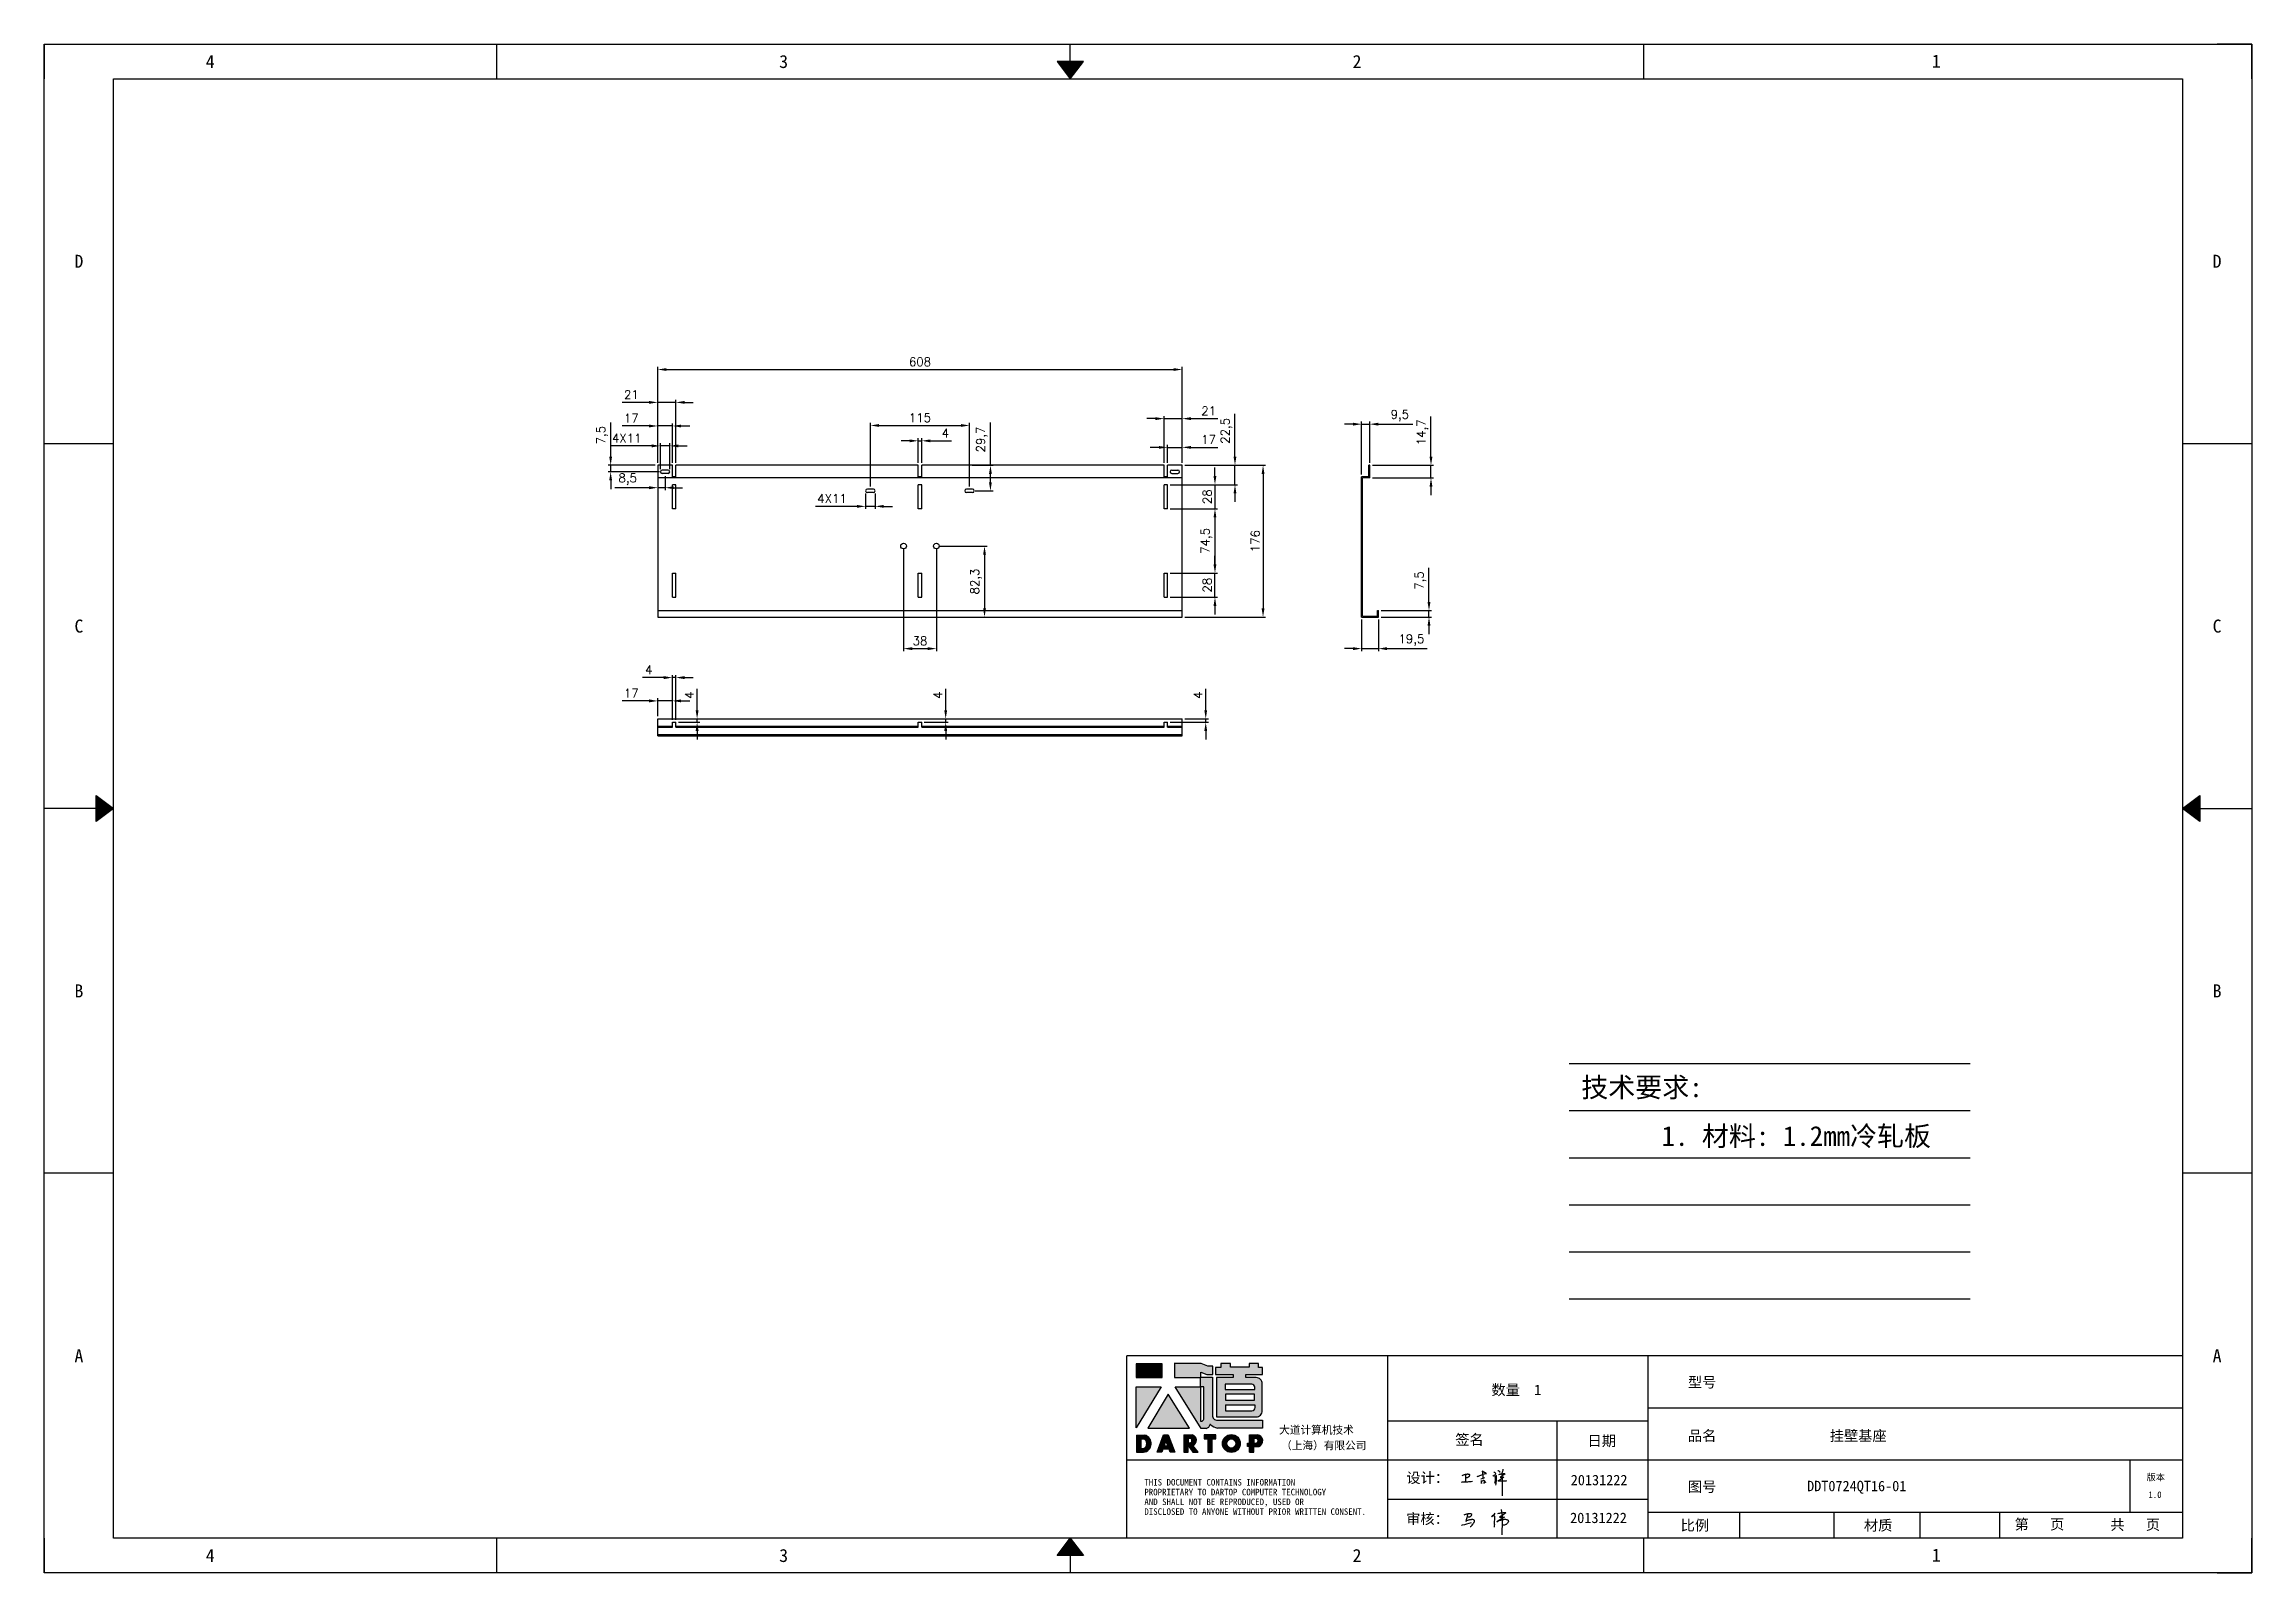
# Model space of a CAD drawing. Header units: millimetres. Extents: x 120943 to 145233, y 4425 to 40233.
# Drawn here: x 126654 to 129213, y 24643 to 26416 of the extents above; entities that cross this region are included whole.
import ezdxf
from ezdxf.enums import TextEntityAlignment as Align

# ---------------------------------------------------------------- set-up
doc = ezdxf.new("R2010")
doc.units = ezdxf.units.MM
doc.linetypes.add('DOT', pattern=[0.25, 0, -0.25])
doc.layers.add('4', color=7, linetype='Continuous')
doc.layers.add('print', color=30, linetype='Continuous')
doc.layers.add('dim', color=2, linetype='Continuous', lineweight=9)
doc.styles.add('Dartop', font='SIMFANG.TTF')
doc.styles.add('HZ', font='SimSun.ttf')
doc.styles.add('hzHT', font='SIMHEI.TTF')
doc.styles.get("Standard").update_dxf_attribs({"font": 'txt', "bigfont": 'gbcbig.shx'})
doc.dimstyles.new('2-small', dxfattribs={"dimtxt": 10, "dimasz": 10, "dimexe": 3, "dimexo": 3, "dimgap": 4, "dimtad": 1, "dimtxsty": 'Standard', "dimcen": 5, "dimazin": 0, "dimtfac": 1, "dimtmove": 0, "dimatfit": 3, "dimfxl": 1, "dimarcsym": 0})

msp = doc.modelspace()

# ---------------------------------------------------------------- texts
at = {"color": 0}
for s, height, style, p in [('4', 15.108, 'Dartop', (126846.449, 26395.616)), ('3', 15.108, 'Dartop', (127511.201, 26395.616)), ('2', 15.108, 'Dartop', (128175.954, 26395.616)), ('1', 15.108, 'Dartop', (128847.594, 26396.095)), ('D', 15.108, 'Dartop', (126694.199, 26163.959)), ('D', 15.108, 'Dartop', (129173.084, 26163.959)), ('C', 15.108, 'Dartop', (126694.199, 25740.935)), ('C', 15.108, 'Dartop', (129173.084, 25740.935)), ('B', 15.108, 'Dartop', (126694.199, 25317.91)), ('B', 15.108, 'Dartop', (129173.084, 25317.91)), ('A', 15.108, 'Dartop', (126694.199, 24894.886)), ('A', 15.108, 'Dartop', (129173.084, 24894.886)), ('数量  1', 12.0864, 'hzHT', (128360.662, 24855.266)), ('型号', 12.0864, 'hzHT', (128576.074, 24864.142)), ('签名', 12.0864, 'hzHT', (128306.369, 24797.667)), ('日期', 12.0864, 'hzHT', (128459.731, 24796.18)), ('品名', 12.0864, 'hzHT', (128576.074, 24802.095)), ('挂壁基座', 12.0864, 'hzHT', (128756.997, 24802.095)), ('20131222', 12.0864, 'hzHT', (128456.629, 24750.741)), ('图号', 12.0864, 'hzHT', (128576.074, 24743.018)), ('DDT0724QT16-01', 12.08642, 'hzHT', (128755.307, 24743.807)), ('版本', 7.554, 'hzHT', (129101.997, 24753.967)), ('1.0', 7.554, 'Dartop', (129101.089, 24733.779)), ('20131222', 12.0864, 'hzHT', (128455.909, 24706.885)), ('比例', 12.0864, 'hzHT', (128567.646, 24698.167)), ('材质', 12.0864, 'hzHT', (128780.146, 24698.167)), ('第   页', 12.0864, 'hzHT', (128967.114, 24699.42)), ('共   页', 12.0864, 'hzHT', (129078.138, 24698.98)), ('4', 15.108, 'Dartop', (126846.449, 24663.229)), ('3', 15.108, 'Dartop', (127511.201, 24663.229)), ('2', 15.108, 'Dartop', (128175.954, 24663.229)), ('1', 15.108, 'Dartop', (128847.594, 24663.708))]:
    msp.add_text(s, height=height, dxfattribs=dict(at, style=style)).set_placement(p, align=Align.MIDDLE_CENTER)
at = {"style": 'HZ'}
for s, p in [('技术要求:', (128506.335, 25206.143)), ('     1. 材料: 1.2mm冷轧板', (128646.202, 25149.656))]:
    msp.add_text(s, height=22.932, dxfattribs=at).set_placement(p, align=Align.MIDDLE_CENTER)
at = {"color": 0, "style": 'hzHT'}
for s, height, p in [('THIS DOCUMENT CONTAINS INFORMATION', 7.55401, (127929.44, 24744.335)), ('设计：', 12.0864, (128233.151, 24747.311)), ('AND SHALL NOT BE REPRODUCED, USED OR', 7.55401, (127929.44, 24721.673)), ('PROPRIETARY TO DARTOP COMPUTER TECHNOLOGY', 7.55401, (127929.44, 24733.004)), ('DISCLOSED TO ANYONE WITHOUT PRIOR WRITTEN CONSENT.', 7.55401, (127929.44, 24710.342)), ('审核：', 12.0864, (128232.971, 24699.716))]:
    msp.add_text(s, height=height, dxfattribs=at).set_placement(p)
at = {"layer": '4', "color": 0, "style": 'hzHT'}
for s, p in [('大道计算机技术', (128085.678, 24804.334)), ('（上海）有限公司', (128087.959, 24786.268))]:
    msp.add_text(s, height=9.0648, dxfattribs=at).set_placement(p)

# ---------------------------------------------------------------- blocks, each defined once
blk = doc.blocks.new('*U5')
at = {"color": 254, "linetype": 'Continuous', "extrusion": (0, 0, -1)}
for points in [[(-17, 0.333), (-16.812, 0.25), (-17, 0.5)], [(-17, 0.333), (-17.188, 0.25), (-16.812, 0.25)], [(-17, 0.333), (-17, 0.5), (-17.188, 0.25)]]:
    blk.add_solid(points, dxfattribs=at)
blk = doc.blocks.new('*U4')
at = {"color": 254, "linetype": 'Continuous', "extrusion": (0, 0, -1)}
for points in [[(-33.167, 11), (-33, 11), (-33.25, 11.188)], [(-33.167, 11), (-33.25, 11.188), (-33.25, 10.812)], [(-33.167, 11), (-33.25, 10.812), (-33, 11)]]:
    blk.add_solid(points, dxfattribs=at)
blk = doc.blocks.new('*U6')
at = {"color": 254, "linetype": 'Continuous'}
for points in [[(17, 21.667), (17.188, 21.75), (16.812, 21.75)], [(17, 21.667), (16.812, 21.75), (17, 21.5)], [(17, 21.667), (17, 21.5), (17.188, 21.75)]]:
    blk.add_solid(points, dxfattribs=at)
blk = doc.blocks.new('*U3')
at = {"color": 254, "linetype": 'Continuous', "extrusion": (0, 0, -1)}
for points in [[(-0.833, 11), (-0.75, 10.812), (-0.75, 11.188)], [(-0.833, 11), (-0.75, 11.188), (-1, 11)], [(-0.833, 11), (-1, 11), (-0.75, 10.812)]]:
    blk.add_solid(points, dxfattribs=at)
blk = doc.blocks.new('dadao')
for p, q in [((48, 19.2), (44.9, 10.4)), ((44.9, 10.4), (51.2, 10.4)), ((51.2, 10.4), (48, 19.2))]:
    blk.add_line(p, q)
for points in [[(41.8, 121.6), (41.8, 143.7), (-0.4, 143.7), (-0.4, 121.6), (41.8, 121.6)], [(104.8, 122), (104.8, 130.3), (114.1, 126.3), (124.2, 126.3), (124.2, 139.6), (115.9, 139.6), (105.1, 143.9), (61.5, 143.9)], [(61.7, 144), (61.7, 121.3), (103.9, 121.3)], [(113.4, 38.7), (105.1, 38.7), (63, 106.5), (103.9, 106.5), (103.9, 120.9), (103.9, 121.3)], [(109.7, 53.6), (109.7, 106.2), (104.3, 106.2), (104.3, 50.4), (106.6, 50.4)], [(144.6, 94.4), (144.6, 84.8), (192, 84.8), (192, 94.1), (144.9, 94.1)], [(120.2, 45), (119.5, 45), (119.5, 44.6)], [(0, 28), (0, 0), (11.8, 0)], [(0.1, 28), (14, 28)], [(7.1, 21.8), (7.1, 6.1), (12, 6.1)], [(7.1, 21.8), (11.4, 21.8)], [(76.8, 28.2), (76.8, 0), (84.1, 0), (84.1, 11.1), (91.6, -0.1), (100.3, -0.1), (91.7, 11.1)], [(76.8, 28.2), (90.6, 28.2)], [(84, 22.7), (84, 15.3), (87.2, 15.3)], [(84, 22.7), (87.3, 22.7)], [(183.7, 0), (183.7, 9.6), (180.6, 9.6), (180.6, 14.9), (183.8, 14.9), (183.8, 28.1), (196.1, 28.1), (196.5, 28.1)], [(183.7, 0), (190.9, 0), (190.9, 9.6), (198.8, 9.6)], [(194.9, 22.3), (190.8, 22.3), (190.8, 15), (194.4, 15)]]:
    blk.add_lwpolyline(points)
blk.add_lwpolyline([(137.1, 144.2), (137.1, 137.9), (128.3, 137.9), (128.3, 126.5), (157.3, 126.5), (157.3, 121.5), (130.3, 121.5), (130.3, 57.5), (194.4, 57.5, 0.414214), (204.4, 67.5), (204.4, 111.3, 0.414214), (194.4, 121.3), (177.5, 121.3), (177.5, 126.3), (204.7, 126.3), (204.7, 137.7), (198.2, 137.7), (198.2, 143.9), (183.3, 143.9), (183.3, 138), (153, 138), (153, 144.2), (137.1, 144.2)], format="xyb", close=True)
for points in [[(104.8, 122), (123.4, 122), (123.4, 60, 0.414214), (131.4, 52), (204.8, 52), (204.8, 39.1), (131.7, 39.1)], [(144.3, 110.8), (144.3, 101.8), (192.3, 101.8), (192.3, 105.5, 0.414214), (187.3, 110.5), (144.3, 110.5)], [(144.6, 77), (144.6, 67.5), (187.6, 67.5, 0.414214), (192.6, 72.5), (192.6, 76.4), (144.6, 76.4)]]:
    blk.add_lwpolyline(points, format="xyb")
for points in [[(-0.3, 106.2), (40.4, 106.2), (-0.3, 39.7), (-0.3, 106.2)], [(51.7, 94.1), (18.4, 39.3), (86.2, 39.3)], [(43.8, 28.2), (51.8, 28.2), (62.6, -0.1), (55, -0.1), (53.2, 5), (42.9, 5), (41.1, 0), (33.6, 0)], [(110, 28.1), (110, 21.9), (116, 21.9), (116, -0.1), (123.2, -0.1), (123.2, 22), (129.2, 22), (129.2, 28.1), (110, 28.1)]]:
    blk.add_lwpolyline(points, close=True)
for radius in [14.5, 7.44]:
    blk.add_circle((154.2, 14.2), radius)
for centre, radius, start, end in [((99.2, 60.7), 12.6, 305.6399, 325.969), ((111.6, 46.7), 8.19, 282.9811, 347.6627), ((136, 61.7), 22.9, 226.7358, 259.3209), ((8.5, 13.9), 8.49, 294.2143, 69.7177), ((9.6, 14.2), 14.4, 278.6604, 72.3203), ((86.4, 19), 3.8, 282.527, 76.7196), ((88.6, 19.4), 8.95, 290.6073, 77.2124), ((193.7, 18.7), 3.8, 280.9891, 72.5513), ((195.7, 18.6), 9.51, 288.8959, 85.2442)]:
    blk.add_arc(centre, radius, start, end)
blk = doc.blocks.new('h')
for p, q in [((20768.1, -2360.9), (20773, -2359.1)), ((20769.5, -2366.9), (20769.8, -2370.6)), ((20769.8, -2370.6), (20770.9, -2378)), ((20770.9, -2378), (20771.5, -2370.6)), ((20772.4, -2369.3), (20774.9, -2367.8)), ((20773, -2359.1), (20784.1, -2355.2)), ((20773.3, -2331.8), (20775.3, -2338.7)), ((20789.1, -2340.9), (20773.5, -2331.9)), ((20775.3, -2338.7), (20775.6, -2351.2)), ((20775.6, -2351.2), (20775.5, -2357.3)), ((20782.2, -2369.2), (20780, -2377.1)), ((20780, -2377.1), (20788.3, -2371.3)), ((20780.1, -2366.4), (20780.8, -2366.4)), ((20781.9, -2367.4), (20782.2, -2369.2)), ((20845.7, -2343.5), (20848.4, -2353)), ((20848.9, -2370.3), (20847.9, -2424)), ((20848.4, -2353), (20848.9, -2370.3))]:
    blk.add_line(p, q)
for points in [[(20696.6, -2372.4, 0.002073), (20710.6, -2371.9, 0.016137), (20719.6, -2371.3, 0.008314), (20736.9, -2369.3)], [(20699.1, -2348.2, -0.029745), (20704.6, -2345.4, -0.046842), (20708.4, -2344.2, -0.00919), (20714.3, -2343, -0.018517), (20717.2, -2342.5, -0.037841), (20720.3, -2342.4, -0.039541), (20723.2, -2342.8, -0.149785), (20726, -2344.3, -0.204935), (20726.9, -2346.6, -0.074872), (20726.5, -2348.3, -0.061615), (20725.6, -2350.3, -0.034204), (20723.8, -2352.6, -0.045776), (20722.3, -2354.1, -0.054985), (20720.4, -2355.3, -0.036348), (20717.3, -2356.5, -0.067752), (20715.7, -2356.8, -0.043553), (20713.2, -2356.7)], [(20755, -2351.9, -0.024077), (20759.9, -2350.1, -0.013147), (20768.7, -2346.5, -0.00522), (20775.4, -2344.1, -0.018517), (20777.3, -2343.4, -0.008274), (20786.3, -2341, -0.039541), (20788.3, -2340.8, -0.079216), (20789.4, -2341, -0.204935)], [(20813.5, -2350.1, 0.007348), (20815.9, -2348.7, 0.008421), (20818, -2347.3, 0.009459), (20819.7, -2346.2, -0.016325), (20820.7, -2345.5, -0.173771), (20821.8, -2345.3, -0.085159), (20823.9, -2346, -0.125883), (20826, -2347.9, -0.160659), (20826.6, -2350.1, -0.010447), (20826.5, -2352.3, -0.008247), (20826.2, -2355.1, -0.002698), (20825.3, -2374, 0.001562), (20823.9, -2383.7, 0.016137)], [(20816.8, -2335, -0.053561), (20819.6, -2336.1, -0.075272), (20821.3, -2337.3, -0.005295), (20822.5, -2338.5, -0.009337), (20823.1, -2339.1, -0.026146), (20823.7, -2339.8, -0.016644), (20824.5, -2340.9)], [(20832.1, -2329.2, -0.053561), (20834.9, -2330.3, -0.075272), (20836.7, -2331.5, -0.005295), (20837.8, -2332.6, -0.009337), (20838.5, -2333.3, -0.026146), (20839, -2334, -0.016644), (20839.8, -2335.1)], [(20836, -2343.7, -0.02797), (20842.1, -2342.6, -0.048868), (20845.6, -2342.2, -0.00919), (20851.1, -2341.4, -0.018517), (20853.9, -2341.1, -0.037841), (20856.7, -2341.2, -0.039541), (20859.4, -2341.6, -0.018282), (20840.6, -2354.7, -0.000937)], [(20847.6, -2340.2, 0.021784), (20849.6, -2335.9, 0.028296), (20850.8, -2332.4, 0.008136), (20851.9, -2328.2, 0.028913), (20852.2, -2327, 0.08193), (20852.1, -2325.9, 0.075058), (20851.7, -2324.7, 0.275043)]]:
    blk.add_lwpolyline(points, format="xyb")
for points in [[(20711.3, -2343.5), (20711.3, -2343.5), (20711.5, -2355.8), (20710.7, -2368), (20710.6, -2371.9)], [(20821.5, -2350.6), (20822.4, -2359.2), (20822.2, -2364.9), (20821.7, -2369), (20821.3, -2376.3), (20823.6, -2368.5), (20827.2, -2366.3), (20829.5, -2366.3)], [(20840.6, -2354.7), (20850, -2354.7), (20855, -2354.3), (20845.9, -2361.1), (20840.5, -2364), (20833, -2367.5), (20863.2, -2367.4), (20865.9, -2367.3)]]:
    blk.add_lwpolyline(points)
for centre, radius, start, end in [((20773.7, -2371.2), 2.3, 121.9907, 163.60158), ((20787.5, -2406), 40.3, 100.61827, 108.24823), ((20780.8, -2367.6), 1.15, 9.4675, 90)]:
    blk.add_arc(centre, radius, start, end)
blk = doc.blocks.new('*D235')
at = {"layer": 'Defpoints', "color": 0}
for p in [(127973.3, 26038.4), (127365.3, 25927.4), (127973.3, 25927.4)]:
    blk.add_point(p, dxfattribs=at)
at = {"layer": 'dim', "color": 0, "lineweight": -2}
for p, q in [((127365.3, 25930.4), (127365.3, 26041.4)), ((127375.3, 26038.4), (127963.3, 26038.4)), ((127973.3, 25930.4), (127973.3, 26041.4))]:
    blk.add_line(p, q, dxfattribs=at)
at = {"layer": 'dim', "color": 0}
for points in [[(127375.3, 26040.1), (127375.3, 26036.8), (127365.3, 26038.4)], [(127963.3, 26040.1), (127963.3, 26036.8), (127973.3, 26038.4)]]:
    blk.add_solid(points, dxfattribs=at)
at = {"layer": 'dim', "color": 0, "insert": (127669.3, 26047.4), "char_height": 10, "attachment_point": 5}
blk.add_mtext('608', dxfattribs=at)
blk = doc.blocks.new('*D236')
at = {"layer": 'Defpoints', "color": 0}
for p in [(127973.3, 25927.4), (127973.3, 25751.4), (128067, 25751.4)]:
    blk.add_point(p, dxfattribs=at)
at = {"layer": 'dim', "color": 0, "lineweight": -2}
for p, q in [((127976.3, 25927.4), (128070, 25927.4)), ((128067, 25917.4), (128067, 25761.4)), ((127976.3, 25751.4), (128070, 25751.4))]:
    blk.add_line(p, q, dxfattribs=at)
at = {"layer": 'dim', "color": 0}
for points in [[(128065.4, 25917.4), (128068.7, 25917.4), (128067, 25927.4)], [(128065.4, 25761.4), (128068.7, 25761.4), (128067, 25751.4)]]:
    blk.add_solid(points, dxfattribs=at)
at = {"layer": 'dim', "color": 0, "insert": (128058, 25839.4), "char_height": 10, "attachment_point": 5, "rotation": 90}
blk.add_mtext('176', dxfattribs=at)
blk = doc.blocks.new('*D237')
at = {"layer": 'Defpoints', "color": 0}
for p in [(128190.8, 25975.1), (128190.8, 25927.4), (128181.3, 25913.9)]:
    blk.add_point(p, dxfattribs=at)
at = {"layer": 'dim', "color": 0, "lineweight": -2}
for p, q in [((128171.3, 25975.1), (128161.3, 25975.1)), ((128181.3, 25916.9), (128181.3, 25978.1)), ((128181.3, 25975.1), (128190.8, 25975.1)), ((128190.8, 25930.4), (128190.8, 25978.1)), ((128200.8, 25975.1), (128240.5, 25975.1))]:
    blk.add_line(p, q, dxfattribs=at)
at = {"layer": 'dim', "color": 0}
for points in [[(128171.3, 25976.8), (128171.3, 25973.4), (128181.3, 25975.1)], [(128200.8, 25976.8), (128200.8, 25973.4), (128190.8, 25975.1)]]:
    blk.add_solid(points, dxfattribs=at)
at = {"layer": 'dim', "color": 0, "insert": (128225.6, 25984.9), "char_height": 10, "attachment_point": 5}
blk.add_mtext('9,5', dxfattribs=at)
blk = doc.blocks.new('*D238')
at = {"layer": 'Defpoints', "color": 0}
for p in [(128181.3, 25751.4), (128200.8, 25751.4), (128200.8, 25714.8)]:
    blk.add_point(p, dxfattribs=at)
at = {"layer": 'dim', "color": 0, "lineweight": -2}
for p, q in [((128181.3, 25748.4), (128181.3, 25711.8)), ((128200.8, 25748.4), (128200.8, 25711.8)), ((128171.3, 25714.8), (128161.3, 25714.8)), ((128181.3, 25714.8), (128200.8, 25714.8)), ((128210.8, 25714.8), (128257.1, 25714.8))]:
    blk.add_line(p, q, dxfattribs=at)
at = {"layer": 'dim', "color": 0}
for points in [[(128171.3, 25716.5), (128171.3, 25713.1), (128181.3, 25714.8)], [(128210.8, 25716.5), (128210.8, 25713.1), (128200.8, 25714.8)]]:
    blk.add_solid(points, dxfattribs=at)
at = {"layer": 'dim', "color": 0, "insert": (128239, 25724.6), "char_height": 10, "attachment_point": 5}
blk.add_mtext('19,5', dxfattribs=at)
blk = doc.blocks.new('*D239')
at = {"layer": 'Defpoints', "color": 0}
for p in [(128200.8, 25758.9), (128200.8, 25751.4), (128259.4, 25758.9)]:
    blk.add_point(p, dxfattribs=at)
at = {"layer": 'dim', "color": 0, "lineweight": -2}
for p, q in [((128259.4, 25768.9), (128259.4, 25808.6)), ((128203.8, 25758.9), (128262.4, 25758.9)), ((128203.8, 25751.4), (128262.4, 25751.4)), ((128259.4, 25751.4), (128259.4, 25758.9)), ((128259.4, 25741.4), (128259.4, 25731.4))]:
    blk.add_line(p, q, dxfattribs=at)
at = {"layer": 'dim', "color": 0}
for points in [[(128257.7, 25768.9), (128261.1, 25768.9), (128259.4, 25758.9)], [(128257.7, 25741.4), (128261.1, 25741.4), (128259.4, 25751.4)]]:
    blk.add_solid(points, dxfattribs=at)
at = {"layer": 'dim', "color": 0, "insert": (128249.6, 25793.8), "char_height": 10, "attachment_point": 5, "rotation": 90}
blk.add_mtext('7,5', dxfattribs=at)
blk = doc.blocks.new('*D240')
at = {"layer": 'Defpoints', "color": 0}
for p in [(128190.8, 25927.4), (128261.7, 25927.4), (128190.8, 25912.7)]:
    blk.add_point(p, dxfattribs=at)
at = {"layer": 'dim', "color": 0, "lineweight": -2}
for p, q in [((128261.7, 25937.4), (128261.7, 25983.8)), ((128193.8, 25927.4), (128264.7, 25927.4)), ((128261.7, 25912.7), (128261.7, 25927.4)), ((128193.8, 25912.7), (128264.7, 25912.7)), ((128261.7, 25902.7), (128261.7, 25892.7))]:
    blk.add_line(p, q, dxfattribs=at)
at = {"layer": 'dim', "color": 0}
for points in [[(128260.1, 25937.4), (128263.4, 25937.4), (128261.7, 25927.4)], [(128260.1, 25902.7), (128263.4, 25902.7), (128261.7, 25912.7)]]:
    blk.add_solid(points, dxfattribs=at)
at = {"layer": 'dim', "color": 0, "insert": (128251.9, 25965.6), "char_height": 10, "attachment_point": 5, "rotation": 90}
blk.add_mtext('14,7', dxfattribs=at)
blk = doc.blocks.new('*D241')
at = {"layer": 'Defpoints', "color": 0}
for p in [(127956.3, 25927.4), (127973.3, 25948.2), (127973.3, 25927.4)]:
    blk.add_point(p, dxfattribs=at)
at = {"layer": 'dim', "color": 0, "lineweight": -2}
for p, q in [((127946.3, 25948.2), (127936.3, 25948.2)), ((127956.3, 25930.4), (127956.3, 25951.2)), ((127956.3, 25948.2), (127973.3, 25948.2)), ((127973.3, 25930.4), (127973.3, 25951.2)), ((127983.3, 25948.2), (128014.6, 25948.2))]:
    blk.add_line(p, q, dxfattribs=at)
at = {"layer": 'dim', "color": 0}
for points in [[(127946.3, 25949.8), (127946.3, 25946.5), (127956.3, 25948.2)], [(127983.3, 25949.8), (127983.3, 25946.5), (127973.3, 25948.2)]]:
    blk.add_solid(points, dxfattribs=at)
at = {"layer": 'dim', "color": 0, "insert": (128003.9, 25957.2), "char_height": 10, "attachment_point": 5}
blk.add_mtext('17', dxfattribs=at)
blk = doc.blocks.new('*D242')
at = {"layer": 'Defpoints', "color": 0}
for p in [(127973.3, 25981.5), (127952.3, 25927.4), (127973.3, 25927.4)]:
    blk.add_point(p, dxfattribs=at)
at = {"layer": 'dim', "color": 0, "lineweight": -2}
for p, q in [((127942.3, 25981.5), (127932.3, 25981.5)), ((127952.3, 25930.4), (127952.3, 25984.5)), ((127952.3, 25981.5), (127973.3, 25981.5)), ((127973.3, 25930.4), (127973.3, 25984.5)), ((127983.3, 25981.5), (128014.6, 25981.5))]:
    blk.add_line(p, q, dxfattribs=at)
at = {"layer": 'dim', "color": 0}
for points in [[(127942.3, 25983.2), (127942.3, 25979.8), (127952.3, 25981.5)], [(127983.3, 25983.2), (127983.3, 25979.8), (127973.3, 25981.5)]]:
    blk.add_solid(points, dxfattribs=at)
at = {"layer": 'dim', "color": 0, "insert": (128003.9, 25990.5), "char_height": 10, "attachment_point": 5}
blk.add_mtext('21', dxfattribs=at)
blk = doc.blocks.new('*D243')
at = {"layer": 'Defpoints', "color": 0}
for p in [(127671.3, 25955.8), (127667.3, 25927.4), (127671.3, 25927.4)]:
    blk.add_point(p, dxfattribs=at)
at = {"layer": 'dim', "color": 0, "lineweight": -2}
for p, q in [((127657.3, 25955.8), (127647.3, 25955.8)), ((127667.3, 25930.4), (127667.3, 25958.8)), ((127667.3, 25955.8), (127671.3, 25955.8)), ((127671.3, 25930.4), (127671.3, 25958.8)), ((127681.3, 25955.8), (127705.9, 25955.8))]:
    blk.add_line(p, q, dxfattribs=at)
at = {"layer": 'dim', "color": 0}
for points in [[(127657.3, 25957.4), (127657.3, 25954.1), (127667.3, 25955.8)], [(127681.3, 25957.4), (127681.3, 25954.1), (127671.3, 25955.8)]]:
    blk.add_solid(points, dxfattribs=at)
at = {"layer": 'dim', "color": 0, "insert": (127698.6, 25964.8), "char_height": 10, "attachment_point": 5}
blk.add_mtext('4', dxfattribs=at)
blk = doc.blocks.new('*D244')
at = {"layer": 'Defpoints', "color": 0}
for p in [(127365.3, 25973), (127365.3, 25927.4), (127382.3, 25927.4)]:
    blk.add_point(p, dxfattribs=at)
at = {"layer": 'dim', "color": 0, "lineweight": -2}
for p, q in [((127355.3, 25973), (127323.9, 25973)), ((127365.3, 25930.4), (127365.3, 25976)), ((127382.3, 25973), (127365.3, 25973)), ((127382.3, 25930.4), (127382.3, 25976)), ((127392.3, 25973), (127402.3, 25973))]:
    blk.add_line(p, q, dxfattribs=at)
at = {"layer": 'dim', "color": 0}
for points in [[(127355.3, 25974.6), (127355.3, 25971.3), (127365.3, 25973)], [(127392.3, 25974.6), (127392.3, 25971.3), (127382.3, 25973)]]:
    blk.add_solid(points, dxfattribs=at)
at = {"layer": 'dim', "color": 0, "insert": (127334.6, 25982), "char_height": 10, "attachment_point": 5}
blk.add_mtext('17', dxfattribs=at)
blk = doc.blocks.new('*D245')
at = {"layer": 'Defpoints', "color": 0}
for p in [(127365.3, 26000.3), (127365.3, 25927.4), (127386.3, 25927.4)]:
    blk.add_point(p, dxfattribs=at)
at = {"layer": 'dim', "color": 0, "lineweight": -2}
for p, q in [((127355.3, 26000.3), (127323.9, 26000.3)), ((127365.3, 25930.4), (127365.3, 26003.3)), ((127386.3, 26000.3), (127365.3, 26000.3)), ((127386.3, 25930.4), (127386.3, 26003.3)), ((127396.3, 26000.3), (127406.3, 26000.3))]:
    blk.add_line(p, q, dxfattribs=at)
at = {"layer": 'dim', "color": 0}
for points in [[(127355.3, 26002), (127355.3, 25998.7), (127365.3, 26000.3)], [(127396.3, 26002), (127396.3, 25998.7), (127386.3, 26000.3)]]:
    blk.add_solid(points, dxfattribs=at)
at = {"layer": 'dim', "color": 0, "insert": (127334.6, 26009.3), "char_height": 10, "attachment_point": 5}
blk.add_mtext('21', dxfattribs=at)
blk = doc.blocks.new('*D246')
at = {"layer": 'Defpoints', "color": 0}
for p in [(127310.7, 25927.4), (127365.3, 25927.4), (127370.3, 25919.9)]:
    blk.add_point(p, dxfattribs=at)
at = {"layer": 'dim', "color": 0, "lineweight": -2}
for p, q in [((127310.7, 25937.4), (127310.7, 25977.1)), ((127362.3, 25927.4), (127307.7, 25927.4)), ((127310.7, 25919.9), (127310.7, 25927.4)), ((127367.3, 25919.9), (127307.7, 25919.9)), ((127310.7, 25909.9), (127310.7, 25899.9))]:
    blk.add_line(p, q, dxfattribs=at)
at = {"layer": 'dim', "color": 0}
for points in [[(127309, 25937.4), (127312.3, 25937.4), (127310.7, 25927.4)], [(127309, 25909.9), (127312.3, 25909.9), (127310.7, 25919.9)]]:
    blk.add_solid(points, dxfattribs=at)
at = {"layer": 'dim', "color": 0, "insert": (127300.8, 25962.3), "char_height": 10, "attachment_point": 5, "rotation": 90}
blk.add_mtext('7,5', dxfattribs=at)
blk = doc.blocks.new('*D247')
at = {"layer": 'Defpoints', "color": 0}
for p in [(127365.3, 25912.7), (127373.8, 25917.9), (127365.3, 25901.4)]:
    blk.add_point(p, dxfattribs=at)
at = {"layer": 'dim', "color": 0, "lineweight": -2}
for p, q in [((127365.3, 25909.7), (127365.3, 25898.4)), ((127373.8, 25914.9), (127373.8, 25898.4)), ((127355.3, 25901.4), (127315.6, 25901.4)), ((127373.8, 25901.4), (127365.3, 25901.4)), ((127383.8, 25901.4), (127393.8, 25901.4))]:
    blk.add_line(p, q, dxfattribs=at)
at = {"layer": 'dim', "color": 0}
for points in [[(127355.3, 25903.1), (127355.3, 25899.7), (127365.3, 25901.4)], [(127383.8, 25903.1), (127383.8, 25899.7), (127373.8, 25901.4)]]:
    blk.add_solid(points, dxfattribs=at)
at = {"layer": 'dim', "color": 0, "insert": (127330.4, 25911.2), "char_height": 10, "attachment_point": 5}
blk.add_mtext('8,5', dxfattribs=at)
blk = doc.blocks.new('*D248')
at = {"layer": 'Defpoints', "color": 0}
for p in [(127379.3, 25949.9), (127368.3, 25919.9), (127379.3, 25919.9)]:
    blk.add_point(p, dxfattribs=at)
at = {"layer": 'dim', "color": 0, "lineweight": -2}
for p, q in [((127358.3, 25949.9), (127310.3, 25949.9)), ((127368.3, 25922.9), (127368.3, 25952.9)), ((127379.3, 25949.9), (127368.3, 25949.9)), ((127379.3, 25922.9), (127379.3, 25952.9)), ((127389.3, 25949.9), (127399.3, 25949.9))]:
    blk.add_line(p, q, dxfattribs=at)
at = {"layer": 'dim', "color": 0}
for points in [[(127358.3, 25951.6), (127358.3, 25948.2), (127368.3, 25949.9)], [(127389.3, 25951.6), (127389.3, 25948.2), (127379.3, 25949.9)]]:
    blk.add_solid(points, dxfattribs=at)
at = {"layer": 'dim', "color": 0, "insert": (127329.3, 25958.9), "char_height": 10, "attachment_point": 5}
blk.add_mtext('4X11', dxfattribs=at)
blk = doc.blocks.new('*D249')
at = {"layer": 'Defpoints', "color": 0}
for p in [(127973.3, 25927.4), (128034.5, 25927.4), (127956.3, 25904.9)]:
    blk.add_point(p, dxfattribs=at)
at = {"layer": 'dim', "color": 0, "lineweight": -2}
for p, q in [((128034.5, 25937.4), (128034.5, 25987.1)), ((127976.3, 25927.4), (128037.5, 25927.4)), ((128034.5, 25904.9), (128034.5, 25927.4)), ((127959.3, 25904.9), (128037.5, 25904.9)), ((128034.5, 25894.9), (128034.5, 25884.9))]:
    blk.add_line(p, q, dxfattribs=at)
at = {"layer": 'dim', "color": 0}
for points in [[(128032.8, 25937.4), (128036.1, 25937.4), (128034.5, 25927.4)], [(128032.8, 25894.9), (128036.1, 25894.9), (128034.5, 25904.9)]]:
    blk.add_solid(points, dxfattribs=at)
at = {"layer": 'dim', "color": 0, "insert": (128024.6, 25967.3), "char_height": 10, "attachment_point": 5, "rotation": 90}
blk.add_mtext('22,5', dxfattribs=at)
blk = doc.blocks.new('*D250')
at = {"layer": 'Defpoints', "color": 0}
for p in [(127956.3, 25904.9), (127956.3, 25876.9), (128011.3, 25876.9)]:
    blk.add_point(p, dxfattribs=at)
at = {"layer": 'dim', "color": 0, "lineweight": -2}
for p, q in [((127959.3, 25904.9), (128014.3, 25904.9)), ((128011.3, 25914.9), (128011.3, 25924.9)), ((128011.3, 25904.9), (128011.3, 25876.9)), ((127959.3, 25876.9), (128014.3, 25876.9)), ((128011.3, 25866.9), (128011.3, 25856.9))]:
    blk.add_line(p, q, dxfattribs=at)
at = {"layer": 'dim', "color": 0}
for points in [[(128009.6, 25914.9), (128012.9, 25914.9), (128011.3, 25904.9)], [(128009.6, 25866.9), (128012.9, 25866.9), (128011.3, 25876.9)]]:
    blk.add_solid(points, dxfattribs=at)
at = {"layer": 'dim', "color": 0, "insert": (128002.3, 25890.9), "char_height": 10, "attachment_point": 5, "rotation": 90}
blk.add_mtext('28', dxfattribs=at)
blk = doc.blocks.new('*D251')
at = {"layer": 'Defpoints', "color": 0}
for p in [(127956.3, 25876.9), (127956.3, 25802.4), (128011.3, 25802.4)]:
    blk.add_point(p, dxfattribs=at)
at = {"layer": 'dim', "color": 0, "lineweight": -2}
for p, q in [((127959.3, 25876.9), (128014.3, 25876.9)), ((128011.3, 25866.9), (128011.3, 25812.4)), ((127959.3, 25802.4), (128014.3, 25802.4))]:
    blk.add_line(p, q, dxfattribs=at)
at = {"layer": 'dim', "color": 0}
for points in [[(128009.6, 25866.9), (128012.9, 25866.9), (128011.3, 25876.9)], [(128009.6, 25812.4), (128012.9, 25812.4), (128011.3, 25802.4)]]:
    blk.add_solid(points, dxfattribs=at)
at = {"layer": 'dim', "color": 0, "insert": (128001.4, 25839.7), "char_height": 10, "attachment_point": 5, "rotation": 90}
blk.add_mtext('74,5', dxfattribs=at)
blk = doc.blocks.new('*D252')
at = {"layer": 'Defpoints', "color": 0}
for p in [(127956.3, 25802.4), (128011.3, 25802.4), (127956.3, 25774.4)]:
    blk.add_point(p, dxfattribs=at)
at = {"layer": 'dim', "color": 0, "lineweight": -2}
for p, q in [((127959.3, 25802.4), (128014.3, 25802.4)), ((128011.3, 25812.4), (128011.3, 25822.4)), ((128011.3, 25774.4), (128011.3, 25802.4)), ((127959.3, 25774.4), (128014.3, 25774.4)), ((128011.3, 25764.4), (128011.3, 25754.4))]:
    blk.add_line(p, q, dxfattribs=at)
at = {"layer": 'dim', "color": 0}
for points in [[(128009.6, 25812.4), (128012.9, 25812.4), (128011.3, 25802.4)], [(128009.6, 25764.4), (128012.9, 25764.4), (128011.3, 25774.4)]]:
    blk.add_solid(points, dxfattribs=at)
at = {"layer": 'dim', "color": 0, "insert": (128002.3, 25788.4), "char_height": 10, "attachment_point": 5, "rotation": 90}
blk.add_mtext('28', dxfattribs=at)
blk = doc.blocks.new('*D253')
at = {"layer": 'Defpoints', "color": 0}
for p in [(127726.8, 25973.6), (127611.8, 25899.7), (127726.8, 25899.7)]:
    blk.add_point(p, dxfattribs=at)
at = {"layer": 'dim', "color": 0, "lineweight": -2}
for p, q in [((127611.8, 25902.7), (127611.8, 25976.6)), ((127621.8, 25973.6), (127716.8, 25973.6)), ((127726.8, 25902.7), (127726.8, 25976.6))]:
    blk.add_line(p, q, dxfattribs=at)
at = {"layer": 'dim', "color": 0}
for points in [[(127621.8, 25975.2), (127621.8, 25971.9), (127611.8, 25973.6)], [(127716.8, 25975.2), (127716.8, 25971.9), (127726.8, 25973.6)]]:
    blk.add_solid(points, dxfattribs=at)
at = {"layer": 'dim', "color": 0, "insert": (127669.3, 25982.6), "char_height": 10, "attachment_point": 5}
blk.add_mtext('115', dxfattribs=at)
blk = doc.blocks.new('*D254')
at = {"layer": 'Defpoints', "color": 0}
for p in [(127726.8, 25927.4), (127730.3, 25897.7), (127751, 25897.7)]:
    blk.add_point(p, dxfattribs=at)
at = {"layer": 'dim', "color": 0, "lineweight": -2}
for p, q in [((127751, 25927.4), (127751, 25977.1)), ((127729.8, 25927.4), (127754, 25927.4)), ((127751, 25907.7), (127751, 25917.4)), ((127733.3, 25897.7), (127754, 25897.7))]:
    blk.add_line(p, q, dxfattribs=at)
at = {"layer": 'dim', "color": 0}
for points in [[(127749.3, 25917.4), (127752.6, 25917.4), (127751, 25927.4)], [(127749.3, 25907.7), (127752.6, 25907.7), (127751, 25897.7)]]:
    blk.add_solid(points, dxfattribs=at)
at = {"layer": 'dim', "color": 0, "insert": (127741.1, 25957.3), "char_height": 10, "attachment_point": 5, "rotation": 90}
blk.add_mtext('29,7', dxfattribs=at)
blk = doc.blocks.new('*D255')
at = {"layer": 'Defpoints', "color": 0}
for p in [(127606.3, 25897.7), (127606.3, 25879.8), (127617.3, 25897.7)]:
    blk.add_point(p, dxfattribs=at)
at = {"layer": 'dim', "color": 0, "lineweight": -2}
for p, q in [((127596.3, 25879.8), (127548.3, 25879.8)), ((127606.3, 25894.7), (127606.3, 25876.8)), ((127617.3, 25879.8), (127606.3, 25879.8)), ((127617.3, 25894.7), (127617.3, 25876.8)), ((127627.3, 25879.8), (127637.3, 25879.8))]:
    blk.add_line(p, q, dxfattribs=at)
at = {"layer": 'dim', "color": 0}
for points in [[(127596.3, 25881.4), (127596.3, 25878.1), (127606.3, 25879.8)], [(127627.3, 25881.4), (127627.3, 25878.1), (127617.3, 25879.8)]]:
    blk.add_solid(points, dxfattribs=at)
at = {"layer": 'dim', "color": 0, "insert": (127567.3, 25888.8), "char_height": 10, "attachment_point": 5}
blk.add_mtext('4X11', dxfattribs=at)
blk = doc.blocks.new('*D256')
at = {"layer": 'Defpoints', "color": 0}
for p in [(127650.3, 25833.7), (127688.3, 25833.7), (127688.3, 25714.8)]:
    blk.add_point(p, dxfattribs=at)
at = {"layer": 'dim', "color": 0, "lineweight": -2}
for p, q in [((127650.3, 25830.7), (127650.3, 25711.8)), ((127688.3, 25830.7), (127688.3, 25711.8)), ((127660.3, 25714.8), (127678.3, 25714.8))]:
    blk.add_line(p, q, dxfattribs=at)
at = {"layer": 'dim', "color": 0}
for points in [[(127660.3, 25716.5), (127660.3, 25713.1), (127650.3, 25714.8)], [(127678.3, 25716.5), (127678.3, 25713.1), (127688.3, 25714.8)]]:
    blk.add_solid(points, dxfattribs=at)
at = {"layer": 'dim', "color": 0, "insert": (127669.3, 25723.8), "char_height": 10, "attachment_point": 5}
blk.add_mtext('38', dxfattribs=at)
blk = doc.blocks.new('*D257')
at = {"layer": 'Defpoints', "color": 0}
for p in [(127688.3, 25833.7), (127688.3, 25751.4), (127744.1, 25751.4)]:
    blk.add_point(p, dxfattribs=at)
at = {"layer": 'dim', "color": 0, "lineweight": -2}
for p, q in [((127691.3, 25833.7), (127747.1, 25833.7)), ((127744.1, 25823.7), (127744.1, 25761.4)), ((127691.3, 25751.4), (127747.1, 25751.4))]:
    blk.add_line(p, q, dxfattribs=at)
at = {"layer": 'dim', "color": 0}
for points in [[(127742.5, 25823.7), (127745.8, 25823.7), (127744.1, 25833.7)], [(127742.5, 25761.4), (127745.8, 25761.4), (127744.1, 25751.4)]]:
    blk.add_solid(points, dxfattribs=at)
at = {"layer": 'dim', "color": 0, "insert": (127734.3, 25792.6), "char_height": 10, "attachment_point": 5, "rotation": 90}
blk.add_mtext('82,3', dxfattribs=at)
blk = doc.blocks.new('*D258')
at = {"layer": 'Defpoints', "color": 0}
for p in [(127956.3, 25629.4), (127973.3, 25633.4), (128000.6, 25633.4)]:
    blk.add_point(p, dxfattribs=at)
at = {"layer": 'dim', "color": 0, "lineweight": -2}
for p, q in [((128000.6, 25643.4), (128000.6, 25668)), ((127959.3, 25629.4), (128003.6, 25629.4)), ((127976.3, 25633.4), (128003.6, 25633.4)), ((128000.6, 25629.4), (128000.6, 25633.4)), ((128000.6, 25619.4), (128000.6, 25609.4))]:
    blk.add_line(p, q, dxfattribs=at)
at = {"layer": 'dim', "color": 0}
for points in [[(127998.9, 25643.4), (128002.2, 25643.4), (128000.6, 25633.4)], [(127998.9, 25619.4), (128002.2, 25619.4), (128000.6, 25629.4)]]:
    blk.add_solid(points, dxfattribs=at)
at = {"layer": 'dim', "color": 0, "insert": (127991.6, 25660.7), "char_height": 10, "attachment_point": 5, "rotation": 90}
blk.add_mtext('4', dxfattribs=at)
blk = doc.blocks.new('*D259')
at = {"layer": 'Defpoints', "color": 0}
for p in [(127671.3, 25629.4), (127699.1, 25633.4), (127699.1, 25633.4)]:
    blk.add_point(p, dxfattribs=at)
at = {"layer": 'dim', "color": 0, "lineweight": -2}
for p, q in [((127699.1, 25643.4), (127699.1, 25668)), ((127674.3, 25629.4), (127702.1, 25629.4)), ((127699.1, 25629.4), (127699.1, 25633.4)), ((127699.1, 25619.4), (127699.1, 25609.4))]:
    blk.add_line(p, q, dxfattribs=at)
at = {"layer": 'dim', "color": 0}
for points in [[(127697.4, 25643.4), (127700.8, 25643.4), (127699.1, 25633.4)], [(127697.4, 25619.4), (127700.8, 25619.4), (127699.1, 25629.4)]]:
    blk.add_solid(points, dxfattribs=at)
at = {"layer": 'dim', "color": 0, "insert": (127690.1, 25660.7), "char_height": 10, "attachment_point": 5, "rotation": 90}
blk.add_mtext('4', dxfattribs=at)
blk = doc.blocks.new('*D260')
at = {"layer": 'Defpoints', "color": 0}
for p in [(127365.3, 25633.4), (127386.3, 25629.4), (127410.9, 25633.4)]:
    blk.add_point(p, dxfattribs=at)
at = {"layer": 'dim', "color": 0, "lineweight": -2}
for p, q in [((127410.9, 25643.4), (127410.9, 25668)), ((127368.3, 25633.4), (127413.9, 25633.4)), ((127389.3, 25629.4), (127413.9, 25629.4)), ((127410.9, 25629.4), (127410.9, 25633.4)), ((127410.9, 25619.4), (127410.9, 25609.4))]:
    blk.add_line(p, q, dxfattribs=at)
at = {"layer": 'dim', "color": 0}
for points in [[(127409.2, 25643.4), (127412.6, 25643.4), (127410.9, 25633.4)], [(127409.2, 25619.4), (127412.6, 25619.4), (127410.9, 25629.4)]]:
    blk.add_solid(points, dxfattribs=at)
at = {"layer": 'dim', "color": 0, "insert": (127401.9, 25660.7), "char_height": 10, "attachment_point": 5, "rotation": 90}
blk.add_mtext('4', dxfattribs=at)
blk = doc.blocks.new('*D261')
at = {"layer": 'Defpoints', "color": 0}
for p in [(127365.3, 25654.2), (127365.3, 25633.4), (127382.3, 25629.4)]:
    blk.add_point(p, dxfattribs=at)
at = {"layer": 'dim', "color": 0, "lineweight": -2}
for p, q in [((127355.3, 25654.2), (127323.9, 25654.2)), ((127365.3, 25636.4), (127365.3, 25657.2)), ((127382.3, 25654.2), (127365.3, 25654.2)), ((127382.3, 25632.4), (127382.3, 25657.2)), ((127392.3, 25654.2), (127402.3, 25654.2))]:
    blk.add_line(p, q, dxfattribs=at)
at = {"layer": 'dim', "color": 0}
for points in [[(127355.3, 25655.9), (127355.3, 25652.5), (127365.3, 25654.2)], [(127392.3, 25655.9), (127392.3, 25652.5), (127382.3, 25654.2)]]:
    blk.add_solid(points, dxfattribs=at)
at = {"layer": 'dim', "color": 0, "insert": (127334.6, 25663.2), "char_height": 10, "attachment_point": 5}
blk.add_mtext('17', dxfattribs=at)
blk = doc.blocks.new('*D262')
at = {"layer": 'Defpoints', "color": 0}
for p in [(127382.3, 25681.2), (127382.3, 25629.4), (127386.3, 25629.4)]:
    blk.add_point(p, dxfattribs=at)
at = {"layer": 'dim', "color": 0, "lineweight": -2}
for p, q in [((127372.3, 25681.2), (127347.6, 25681.2)), ((127382.3, 25632.4), (127382.3, 25684.2)), ((127386.3, 25681.2), (127382.3, 25681.2)), ((127386.3, 25632.4), (127386.3, 25684.2)), ((127396.3, 25681.2), (127406.3, 25681.2))]:
    blk.add_line(p, q, dxfattribs=at)
at = {"layer": 'dim', "color": 0}
for points in [[(127372.3, 25682.9), (127372.3, 25679.5), (127382.3, 25681.2)], [(127396.3, 25682.9), (127396.3, 25679.5), (127386.3, 25681.2)]]:
    blk.add_solid(points, dxfattribs=at)
at = {"layer": 'dim', "color": 0, "insert": (127354.9, 25690.2), "char_height": 10, "attachment_point": 5}
blk.add_mtext('4', dxfattribs=at)

# ---------------------------------------------------------------- dimensions: what is measured, and where the dimension line sits
at = {"layer": 'dim'}
for base, p1, p2, picture, middle in [((127973.272, 26038.42), (127365.272, 25927.428), (127973.272, 25927.428), '*D235', (127669.272, 26047.42)), ((127365.272, 26000.33), (127386.272, 25927.428), (127365.272, 25927.428), '*D245', (127334.605, 26009.33)), ((127365.272, 25972.957), (127382.272, 25927.428), (127365.272, 25927.428), '*D244', (127334.605, 25981.957)), ((127726.772, 25973.558), (127611.772, 25899.728), (127726.772, 25899.728), '*D253', (127669.272, 25982.558)), ((127973.272, 25981.497), (127952.272, 25927.428), (127973.272, 25927.428), '*D242', (128003.939, 25990.497)), ((128190.8, 25975.095), (128181.3, 25913.928), (128190.8, 25927.428), '*D237', (128225.633, 25984.928)), ((127671.272, 25955.76), (127667.272, 25927.428), (127671.272, 25927.428), '*D243', (127698.605, 25964.76)), ((127973.272, 25948.174), (127956.272, 25927.428), (127973.272, 25927.428), '*D241', (128003.939, 25957.174)), ((127365.272, 25901.414), (127373.772, 25917.928), (127365.272, 25912.728), '*D247', (127330.439, 25911.247)), ((127688.272, 25714.79), (127650.272, 25833.728), (127688.272, 25833.728), '*D256', (127669.272, 25723.79)), ((128200.8, 25714.805), (128181.3, 25751.428), (128200.8, 25751.428), '*D238', (128238.967, 25724.638)), ((127382.272, 25681.211), (127386.272, 25629.36), (127382.272, 25629.36), '*D262', (127354.939, 25690.211)), ((127365.272, 25654.204), (127382.272, 25629.36), (127365.272, 25633.36), '*D261', (127334.605, 25663.204))]:
    dim = msp.add_linear_dim(base=base, p1=p1, p2=p2, dimstyle='2-small', override={"dimpost": '\\X'}, dxfattribs=at)
    dim.commit()
    dim.dimension.update_dxf_attribs({"geometry": picture, "text_midpoint": middle})
for base, p1, p2, picture, middle in [((128034.483, 25927.428), (127956.272, 25904.928), (127973.272, 25927.428), '*D249', (128024.649, 25967.261)), ((128261.732, 25927.428), (128190.8, 25912.728), (128190.8, 25927.428), '*D240', (128251.898, 25965.595)), ((127310.68, 25927.428), (127370.272, 25919.928), (127365.272, 25927.428), '*D246', (127300.847, 25962.261)), ((128011.281, 25876.928), (127956.272, 25904.928), (127956.272, 25876.928), '*D250', (128002.281, 25890.928)), ((128011.281, 25802.428), (127956.272, 25876.928), (127956.272, 25802.428), '*D251', (128001.448, 25839.678)), ((127744.133, 25751.428), (127688.272, 25833.728), (127688.272, 25751.428), '*D257', (127734.299, 25792.578)), ((128011.281, 25802.428), (127956.272, 25774.428), (127956.272, 25802.428), '*D252', (128002.281, 25788.428)), ((128259.408, 25758.928), (128200.8, 25751.428), (128200.8, 25758.928), '*D239', (128249.574, 25793.761)), ((127410.914, 25633.36), (127386.272, 25629.36), (127365.272, 25633.36), '*D260', (127401.914, 25660.693)), ((127699.093, 25633.36), (127671.272, 25629.36), (127699.093, 25633.36), '*D259', (127690.093, 25660.693)), ((128000.555, 25633.36), (127956.272, 25629.36), (127973.272, 25633.36), '*D258', (127991.555, 25660.693))]:
    dim = msp.add_linear_dim(base=base, p1=p1, p2=p2, angle=90, dimstyle='2-small', override={"dimpost": '\\X'}, dxfattribs=at)
    dim.commit()
    dim.dimension.update_dxf_attribs({"geometry": picture, "text_midpoint": middle})
dim = msp.add_linear_dim(base=(127379.272, 25949.892), p1=(127368.272, 25919.928), p2=(127379.272, 25919.928), text='4X<>', dimstyle='2-small', override={"dimpost": '\\X'}, dxfattribs=at)
dim.commit()
dim.dimension.update_dxf_attribs({"geometry": '*D248', "text_midpoint": (127329.272, 25949.892), "dimtype": 160})
for base, p1, p2, picture, middle in [((127750.951, 25897.728), (127726.772, 25927.428), (127730.272, 25897.728), '*D254', (127750.951, 25957.261)), ((128067.026, 25751.428), (127973.272, 25927.428), (127973.272, 25751.428), '*D236', (128067.026, 25839.428))]:
    dim = msp.add_linear_dim(base=base, p1=p1, p2=p2, angle=90, dimstyle='2-small', override={"dimpost": '\\X'}, dxfattribs=at)
    dim.commit()
    dim.dimension.update_dxf_attribs({"geometry": picture, "text_midpoint": middle, "dimtype": 160})
dim = msp.add_linear_dim(base=(127606.272, 25879.78), p1=(127617.272, 25897.728), p2=(127606.272, 25897.728), text='4X<>', dimstyle='2-small', override={"dimpost": '\\X'}, dxfattribs=at)
dim.commit()
dim.dimension.update_dxf_attribs({"geometry": '*D255', "text_midpoint": (127567.272, 25888.78)})

# ---------------------------------------------------------------- hatches: boundary and pattern name
for points in [[(127950.008, 24885.529), (127919.873, 24885.529), (127919.873, 24869.785), (127950.008, 24869.785)], [(127949.038, 24858.769), (127919.954, 24858.769), (127919.954, 24811.283)], [(127957.1, 24850.152), (127933.325, 24810.967), (127981.737, 24810.967)], [(128012.476, 24802.949), (127998.718, 24802.949), (127998.718, 24798.584), (128003.01, 24798.584), (128003.01, 24782.855), (128008.15, 24782.855), (128008.15, 24798.594), (128012.476, 24798.594)]]:
    msp.add_hatch(color=0).paths.add_polyline_path(points)
h = msp.add_hatch(color=0)
h.paths.add_polyline_path([(127995.042, 24875.961), (128001.693, 24873.088), (128008.883, 24873.088), (128008.883, 24882.604), (128002.951, 24882.604), (127995.222, 24885.657), (127964.247, 24885.657), (127964.247, 24869.562), (127994.385, 24869.562), (127994.385, 24869.236), (127994.385, 24858.949), (127965.16, 24858.949), (127995.219, 24810.573), (128001.172, 24810.573, 0.27937482), (128005.517, 24814.799), (128005.517, 24815.022), (128006.042, 24815.022, 0.14314537), (128014.237, 24810.851), (128066.471, 24810.851), (128066.471, 24820.026), (128014.014, 24820.026, -0.41421356), (128008.301, 24825.74), (128008.301, 24870.07), (127995.042, 24870.07)])
h.paths.add_polyline_path([(127994.688, 24858.744), (127998.518, 24858.743), (127998.518, 24821.197, -0.08893574), (127996.299, 24818.914), (127994.675, 24818.914)], flags=16)
h = msp.add_hatch(color=0)
h.paths.add_polyline_path([(128066.381, 24881.272), (128061.733, 24881.272), (128061.733, 24885.693), (128051.111, 24885.693), (128051.111, 24881.493), (128029.423, 24881.493), (128029.423, 24885.914), (128018.065, 24885.914), (128018.065, 24881.411), (128011.788, 24881.411), (128011.788, 24873.261), (128032.5, 24873.261), (128032.5, 24869.656), (128013.2, 24869.656), (128013.2, 24824.016), (128059.017, 24824.016, 0.41421356), (128066.159, 24831.158), (128066.159, 24862.413, 0.41421356), (128059.017, 24869.555), (128046.906, 24869.555), (128046.906, 24873.093), (128066.381, 24873.093)])
h.paths.add_polyline_path([(128053.957, 24861.818, -0.41421356), (128057.528, 24858.247), (128057.528, 24855.628), (128023.226, 24855.628), (128023.226, 24861.818)], flags=16)
h.paths.add_polyline_path([(128057.307, 24850.102), (128057.307, 24843.47), (128023.448, 24843.47), (128023.448, 24850.102)], flags=16)
h.paths.add_polyline_path([(128057.749, 24837.501), (128057.749, 24834.661, -0.41421356), (128054.178, 24831.09), (128023.448, 24831.09), (128023.448, 24837.501)], flags=16)
h = msp.add_hatch(color=0)
h.paths.add_polyline_path([(127930.145, 24802.877), (127920.168, 24802.877), (127920.168, 24782.915), (127928.571, 24782.915, 0.79301591)])
h.paths.add_polyline_path([(127928.719, 24787.286), (127925.23, 24787.286), (127925.23, 24798.506), (127928.334, 24798.506, -0.67136089)], flags=16)
h = msp.add_hatch(color=0)
h.paths.add_polyline_path([(127957.175, 24803.042), (127951.481, 24803.042), (127944.158, 24782.893), (127949.552, 24782.893), (127950.821, 24786.464), (127958.128, 24786.464), (127959.425, 24782.85), (127964.862, 24782.85)])
h.paths.add_polyline_path([(127956.732, 24790.313), (127952.204, 24790.313), (127954.427, 24796.644)], flags=16)
h = msp.add_hatch(color=0)
h.paths.add_polyline_path([(127984.853, 24803.028), (127975.04, 24803.028), (127975.04, 24782.882), (127980.225, 24782.882), (127980.225, 24790.868), (127985.556, 24782.81), (127991.822, 24782.81), (127985.687, 24790.818, 0.74405494)])
h.paths.add_polyline_path([(127980.178, 24793.85), (127980.178, 24799.14), (127982.496, 24799.14, -0.79680897), (127982.461, 24793.85)], flags=16)
h = msp.add_hatch(color=0)
h.paths.add_polyline_path([(128019.955, 24793.027, 1), (128040.642, 24793.027, 1)])
h.paths.add_polyline_path([(128035.612, 24793.027, -1), (128024.985, 24793.027, -1)], flags=16)
h = msp.add_hatch(color=0)
h.paths.add_polyline_path([(128060.483, 24802.98), (128060.186, 24802.98), (128051.438, 24802.98), (128051.438, 24793.578), (128049.116, 24793.578), (128049.116, 24789.762), (128051.4, 24789.762), (128051.4, 24782.917), (128056.507, 24782.917), (128056.507, 24789.788), (128062.119, 24789.788, 0.81230381)])
h.paths.add_polyline_path([(128056.432, 24793.604), (128056.432, 24798.863), (128059.338, 24798.863, -0.77821343), (128059.041, 24793.604)], flags=16)

# ---------------------------------------------------------------- linework, layer by layer
at = {"color": 0, "linetype": 'DOT'}
for p, q in [((126653.911, 26415.76), (129173.084, 26415.76)), ((126653.911, 24683.373), (126653.911, 26375.471)), ((129213.372, 26375.471), (129213.372, 24683.373)), ((129173.084, 24643.085), (126653.911, 24643.085))]:
    msp.add_line(p, q, dxfattribs=at)
at = {"color": 0}
for p, q in [((126653.911, 26415.76), (126653.911, 26375.471)), ((127178.825, 26375.471), (127178.825, 26415.76)), ((127843.578, 26395.616), (127843.578, 26415.76)), ((128508.331, 26375.471), (128508.331, 26415.76)), ((129213.372, 26415.76), (129173.084, 26415.76)), ((129213.372, 26375.471), (129213.372, 26415.76)), ((126734.487, 24683.373), (126734.487, 26375.471)), ((126734.487, 26375.471), (129132.796, 26375.471)), ((129132.796, 26375.471), (129132.796, 24683.373)), ((126734.487, 25952.447), (126653.911, 25952.447)), ((129213.372, 25952.447), (129132.796, 25952.447)), ((126714.343, 25529.422), (126653.911, 25529.422)), ((129152.94, 25529.422), (129213.372, 25529.422)), ((126734.487, 25106.398), (126653.911, 25106.398)), ((129213.372, 25106.398), (129132.796, 25106.398)), ((129132.796, 24894.886), (127909.046, 24894.886)), ((127909.046, 24683.373), (127909.046, 24894.886)), ((128211.206, 24894.886), (128211.206, 24683.373)), ((128513.367, 24683.373), (128513.367, 24894.886)), ((128513.367, 24834.453), (129132.796, 24834.453)), ((128211.206, 24819.345), (128513.367, 24819.345)), ((128407.611, 24819.345), (128407.611, 24683.373)), ((127909.046, 24774.021), (128211.206, 24774.021)), ((128211.206, 24774.021), (129132.796, 24774.021)), ((129072.363, 24713.589), (129072.363, 24774.021)), ((128211.206, 24728.697), (128513.367, 24728.697)), ((128513.367, 24713.589), (129132.796, 24713.589)), ((128619.674, 24683.373), (128619.674, 24713.589)), ((128729.231, 24683.373), (128729.231, 24713.589)), ((128828.828, 24683.373), (128828.828, 24713.589)), ((128921.283, 24683.373), (128921.283, 24713.589)), ((126653.911, 24683.373), (126653.911, 24643.085)), ((129132.796, 24683.373), (126734.487, 24683.373)), ((127178.825, 24643.085), (127178.825, 24683.373)), ((128508.331, 24643.085), (128508.331, 24683.373)), ((129213.372, 24643.085), (129213.372, 24683.373)), ((127843.578, 24663.229), (127843.578, 24643.085)), ((129173.084, 24643.085), (129213.372, 24643.085))]:
    msp.add_line(p, q, dxfattribs=at)
for p, q in [((127365.272, 25927.428), (127365.272, 25751.428)), ((127382.272, 25927.428), (127365.272, 25927.428)), ((127382.272, 25912.728), (127382.272, 25927.428)), ((127667.272, 25927.428), (127386.272, 25927.428)), ((127386.272, 25912.728), (127386.272, 25927.428)), ((127667.272, 25912.728), (127667.272, 25927.428)), ((127952.272, 25927.428), (127671.272, 25927.428)), ((127671.272, 25912.728), (127671.272, 25927.428)), ((127952.272, 25912.728), (127952.272, 25927.428)), ((127973.272, 25927.428), (127956.272, 25927.428)), ((127956.272, 25912.728), (127956.272, 25927.428)), ((127973.272, 25751.428), (127973.272, 25927.428)), ((128189.6, 25913.928), (128189.6, 25927.428)), ((128190.8, 25927.428), (128189.6, 25927.428)), ((128190.8, 25912.728), (128190.8, 25927.428)), ((127973.272, 25912.728), (127365.272, 25912.728)), ((127377.272, 25921.928), (127370.272, 25921.928)), ((127377.272, 25917.928), (127370.272, 25917.928)), ((127386.272, 25913.928), (127382.272, 25913.928)), ((127386.272, 25904.928), (127382.272, 25904.928)), ((127382.272, 25876.928), (127382.272, 25904.928)), ((127386.272, 25876.928), (127386.272, 25904.928)), ((127671.272, 25913.928), (127667.272, 25913.928)), ((127671.272, 25904.928), (127667.272, 25904.928)), ((127667.272, 25876.928), (127667.272, 25904.928)), ((127671.272, 25876.928), (127671.272, 25904.928)), ((127956.272, 25913.928), (127952.272, 25913.928)), ((127956.272, 25904.928), (127952.272, 25904.928)), ((127952.272, 25876.928), (127952.272, 25904.928)), ((127956.272, 25876.928), (127956.272, 25904.928)), ((127961.272, 25921.928), (127968.272, 25921.928)), ((127961.272, 25917.928), (127968.272, 25917.928)), ((128181.3, 25751.428), (128181.3, 25913.928)), ((128189.6, 25913.928), (128181.3, 25913.928)), ((128182.5, 25752.628), (128182.5, 25912.728)), ((128190.8, 25912.728), (128182.5, 25912.728)), ((127386.272, 25876.928), (127382.272, 25876.928)), ((127615.272, 25899.728), (127608.272, 25899.728)), ((127615.272, 25895.728), (127608.272, 25895.728)), ((127671.272, 25876.928), (127667.272, 25876.928)), ((127730.272, 25899.728), (127723.272, 25899.728)), ((127730.272, 25895.728), (127723.272, 25895.728)), ((127956.272, 25876.928), (127952.272, 25876.928)), ((127382.272, 25802.428), (127386.272, 25802.428)), ((127382.272, 25774.428), (127382.272, 25802.428)), ((127386.272, 25774.428), (127386.272, 25802.428)), ((127667.272, 25802.428), (127671.272, 25802.428)), ((127667.272, 25774.428), (127667.272, 25802.428)), ((127671.272, 25774.428), (127671.272, 25802.428)), ((127952.272, 25802.428), (127956.272, 25802.428)), ((127952.272, 25774.428), (127952.272, 25802.428)), ((127956.272, 25774.428), (127956.272, 25802.428)), ((127382.272, 25774.428), (127386.272, 25774.428)), ((127667.272, 25774.428), (127671.272, 25774.428)), ((127952.272, 25774.428), (127956.272, 25774.428)), ((127365.272, 25758.928), (127973.272, 25758.928)), ((127365.272, 25751.428), (127973.272, 25751.428)), ((128181.3, 25751.428), (128200.8, 25751.428)), ((128182.5, 25752.628), (128199.6, 25752.628)), ((128199.6, 25752.628), (128199.6, 25758.928)), ((128199.6, 25758.928), (128200.8, 25758.928)), ((128200.8, 25751.428), (128200.8, 25758.928)), ((127365.272, 25633.36), (127973.272, 25633.36)), ((127365.272, 25613.86), (127365.272, 25633.36)), ((127365.272, 25625.06), (127382.272, 25625.06)), ((127365.272, 25623.86), (127382.272, 25623.86)), ((127382.272, 25623.86), (127382.272, 25629.36)), ((127382.272, 25629.36), (127386.272, 25629.36)), ((127386.272, 25623.86), (127386.272, 25629.36)), ((127386.272, 25625.06), (127667.272, 25625.06)), ((127386.272, 25623.86), (127667.272, 25623.86)), ((127667.272, 25623.86), (127667.272, 25629.36)), ((127667.272, 25629.36), (127671.272, 25629.36)), ((127671.272, 25623.86), (127671.272, 25629.36)), ((127671.272, 25625.06), (127952.272, 25625.06)), ((127671.272, 25623.86), (127952.272, 25623.86)), ((127952.272, 25623.86), (127952.272, 25629.36)), ((127952.272, 25629.36), (127956.272, 25629.36)), ((127956.272, 25623.86), (127956.272, 25629.36)), ((127956.272, 25625.06), (127973.272, 25625.06)), ((127956.272, 25623.86), (127973.272, 25623.86)), ((127973.272, 25613.86), (127973.272, 25633.36)), ((127365.272, 25615.06), (127973.272, 25615.06)), ((127365.272, 25613.86), (127973.272, 25613.86)), ((128340.971, 24704.04), (128338.002, 24702.433)), ((128343.108, 24705.181), (128340.971, 24704.04)), ((128341.094, 24707.584), (128344.869, 24707.584)), ((128346.882, 24707.767), (128343.108, 24705.181)), ((128343.244, 24716.544), (128344.111, 24709.302)), ((128344.252, 24703.955), (128343.932, 24687.316)), ((128344.111, 24709.302), (128344.252, 24703.955)), ((128344.869, 24707.584), (128346.882, 24707.767))]:
    msp.add_line(p, q)
for points in [[(127843.578, 26375.471), (127858.686, 26395.616), (127828.47, 26395.616), (127843.578, 26375.471)], [(126734.487, 25529.422), (126714.343, 25514.314), (126714.343, 25544.53), (126734.487, 25529.422)], [(129132.796, 25529.422), (129152.94, 25544.53), (129152.94, 25514.314), (129132.796, 25529.422)], [(127843.578, 24683.373), (127858.686, 24663.229), (127828.47, 24663.229), (127843.578, 24683.373)]]:
    msp.add_lwpolyline(points, close=True, dxfattribs=at)
for points in [[(128300.269, 24710.196, -0.02974503), (128301.996, 24711.061, -0.04684215), (128303.166, 24711.438, -0.00919025), (128304.991, 24711.806, -0.01851715), (128305.906, 24711.939, -0.03784064), (128306.85, 24711.969, -0.03954126), (128307.747, 24711.857, -0.14978519), (128308.623, 24711.379, -0.20493524), (128308.892, 24710.685, -0.07487171), (128308.79, 24710.138, -0.06161465), (128308.492, 24709.532, -0.0342039), (128307.951, 24708.819, -0.04577587), (128307.467, 24708.356, -0.05498501), (128306.882, 24707.989, -0.03634791), (128305.913, 24707.603, -0.06775206), (128305.428, 24707.519, -0.04355337), (128304.665, 24707.559)], [(128338.002, 24702.433, -0.02974503), (128340.697, 24703.783, -0.04684215), (128342.521, 24704.37, -0.00919025), (128345.368, 24704.945, -0.01851715), (128346.795, 24705.152, -0.03784064), (128348.268, 24705.198, -0.03954126), (128349.667, 24705.024, -0.14978519), (128351.035, 24704.278, -0.20493524), (128351.453, 24703.196, -0.07487171), (128351.294, 24702.342, -0.06161465), (128350.829, 24701.396, -0.0342039), (128349.986, 24700.284, -0.04577587), (128349.231, 24699.563, -0.05498501), (128348.319, 24698.989, -0.03634791), (128346.807, 24698.388, -0.06775206), (128346.05, 24698.257, -0.04355337), (128344.859, 24698.319)], [(128339.24, 24712.038, -0.02797026), (128341.681, 24712.489, -0.04886788), (128343.096, 24712.639, -0.00919025), (128345.321, 24712.969, -0.01851715), (128346.432, 24713.071, -0.03784064), (128347.573, 24713.047, -0.03954126), (128348.649, 24712.856, -0.01828189), (128341.094, 24707.584, -0.0009369)]]:
    msp.add_lwpolyline(points, format="xyb")
msp.add_lwpolyline([(128304.077, 24711.631), (128304.077, 24711.631), (128303.499, 24708.091), (128302.549, 24704.762), (128301.927, 24702.719)])
for centre in [(127650.272, 25833.728), (127688.272, 25833.728)]:
    msp.add_circle(centre, 3.25)
for centre, radius, start, end in [((127370.272, 25919.928), 2, 90, 270), ((127377.272, 25919.928), 2, 270, 90), ((127961.272, 25919.928), 2, 90, 270), ((127968.272, 25919.928), 2, 270, 90), ((127608.272, 25897.728), 2, 90, 270), ((127615.272, 25897.728), 2, 270, 90), ((127723.272, 25897.728), 2, 90, 270), ((127730.272, 25897.728), 2, 270, 90), ((128155.448, 25274.478), 593.276, 283.91895, 284.971512), ((128311.684, 24685.831), 19.504, 113.202449, 120.017497), ((128307.107, 24696.51), 7.885, 102.47486, 113.202449), ((128318.532, 24644.865), 60.779, 100.36867, 102.47486), ((128310.289, 24689.917), 14.979, 96.125337, 100.36867), ((128275.98, 24727.633), 44.385, 316.919563, 320.58866), ((128309.491, 24697.355), 7.499, 87.457037, 96.125337), ((128309.519, 24697.983), 6.87, 78.399567, 87.457037), ((128301.131, 24706.072), 11.285, 324.094808, 331.378357), ((128310.489, 24702.71), 2.045, 44.324655, 78.399567), ((128309.89, 24701.644), 1.508, 319.573073, 337.48549), ((128305.737, 24704.962), 6.777, 324.910666, 333.348429), ((128309.033, 24703.731), 3.301, 326.76781, 340.871018), ((128311.14, 24703.346), 1.134, 357.998393, 44.324655), ((128310.032, 24703.384), 2.243, 340.871018, 357.998393), ((128317.114, 24734.162), 29.831, 299.265464, 300.9495), ((128384.695, 24484.113), 230.333, 102.46592, 103.2053), ((128227.73, 24819.453), 152.514, 313.366132, 315.296084), ((128816.696, 24626.518), 486.8, 171.410173, 171.768083), ((128334.997, 24708.041), 0.975, 52.375745, 91.291159), ((127477.205, 24735.709), 858.927, 357.565664, 358.057278), ((128334.663, 24708.193), 1.118, 357.196828, 33.705179), ((128309.508, 24709.84), 26.332, 352.912546, 354.802684), ((128319.386, 24708.941), 16.413, 354.802684, 357.196828), ((128295.85, 24704.575), 6.385, 281.076982, 291.212632), ((128305.837, 24701.585), 5.03, 283.816254, 294.030509), ((128306.91, 24699.097), 2.32, 294.836428, 309.901134)]:
    msp.add_arc(centre, radius, start, end)
at = {"layer": 'Defpoints'}
for p, q in [((128421.88, 25233.699), (128886.918, 25233.699)), ((128421.88, 25179.099), (128886.918, 25179.099)), ((128421.88, 25179.099), (128886.918, 25179.099)), ((128421.88, 25124.499), (128886.918, 25124.499)), ((128421.88, 25069.899), (128886.918, 25069.899)), ((128421.88, 25015.299), (128886.918, 25015.299)), ((128421.88, 24960.699), (128886.918, 24960.699))]:
    msp.add_line(p, q, dxfattribs=at)
at = {"layer": 'print'}
msp.add_lwpolyline([(126653.911, 26415.76), (129213.372, 26415.76), (129213.372, 24643.085), (126653.911, 24643.085)], close=True, dxfattribs=at)

# ---------------------------------------------------------------- block references
at = {"color": 0, "linetype": 'Continuous', "xscale": 80.57610619627711, "yscale": 80.57610619687368, "zscale": 80.57610619687446}
for name, p in [('*U6', (126473.784, 24643.085)), ('*U3', (126653.911, 24643.085)), ('*U4', (126473.784, 24643.085)), ('*U5', (126473.784, 24643.085))]:
    msp.add_blockref(name, p, dxfattribs=at)
at = {"color": 0}
for name, p, xscale, yscale, zscale in [('dadao', (127920.168, 24782.915), 0.7141973048657924, 0.7141973049202118, 0.7141973049268417), ('h', (121883.386, 25483.62), 0.3098964079397265, 0.3098964079412326, 0.3098964079411201)]:
    msp.add_blockref(name, p, dxfattribs=dict(at, xscale=xscale, yscale=yscale, zscale=zscale))

msp.set_redraw_order([(e.dxf.handle, doc.entitydb.next_handle()) for e in msp.query("TEXT MTEXT ATTDEF DIMENSION ARC_DIMENSION")])  # texts and dimensions are drawn at this point

doc.saveas('drawing.dxf')
